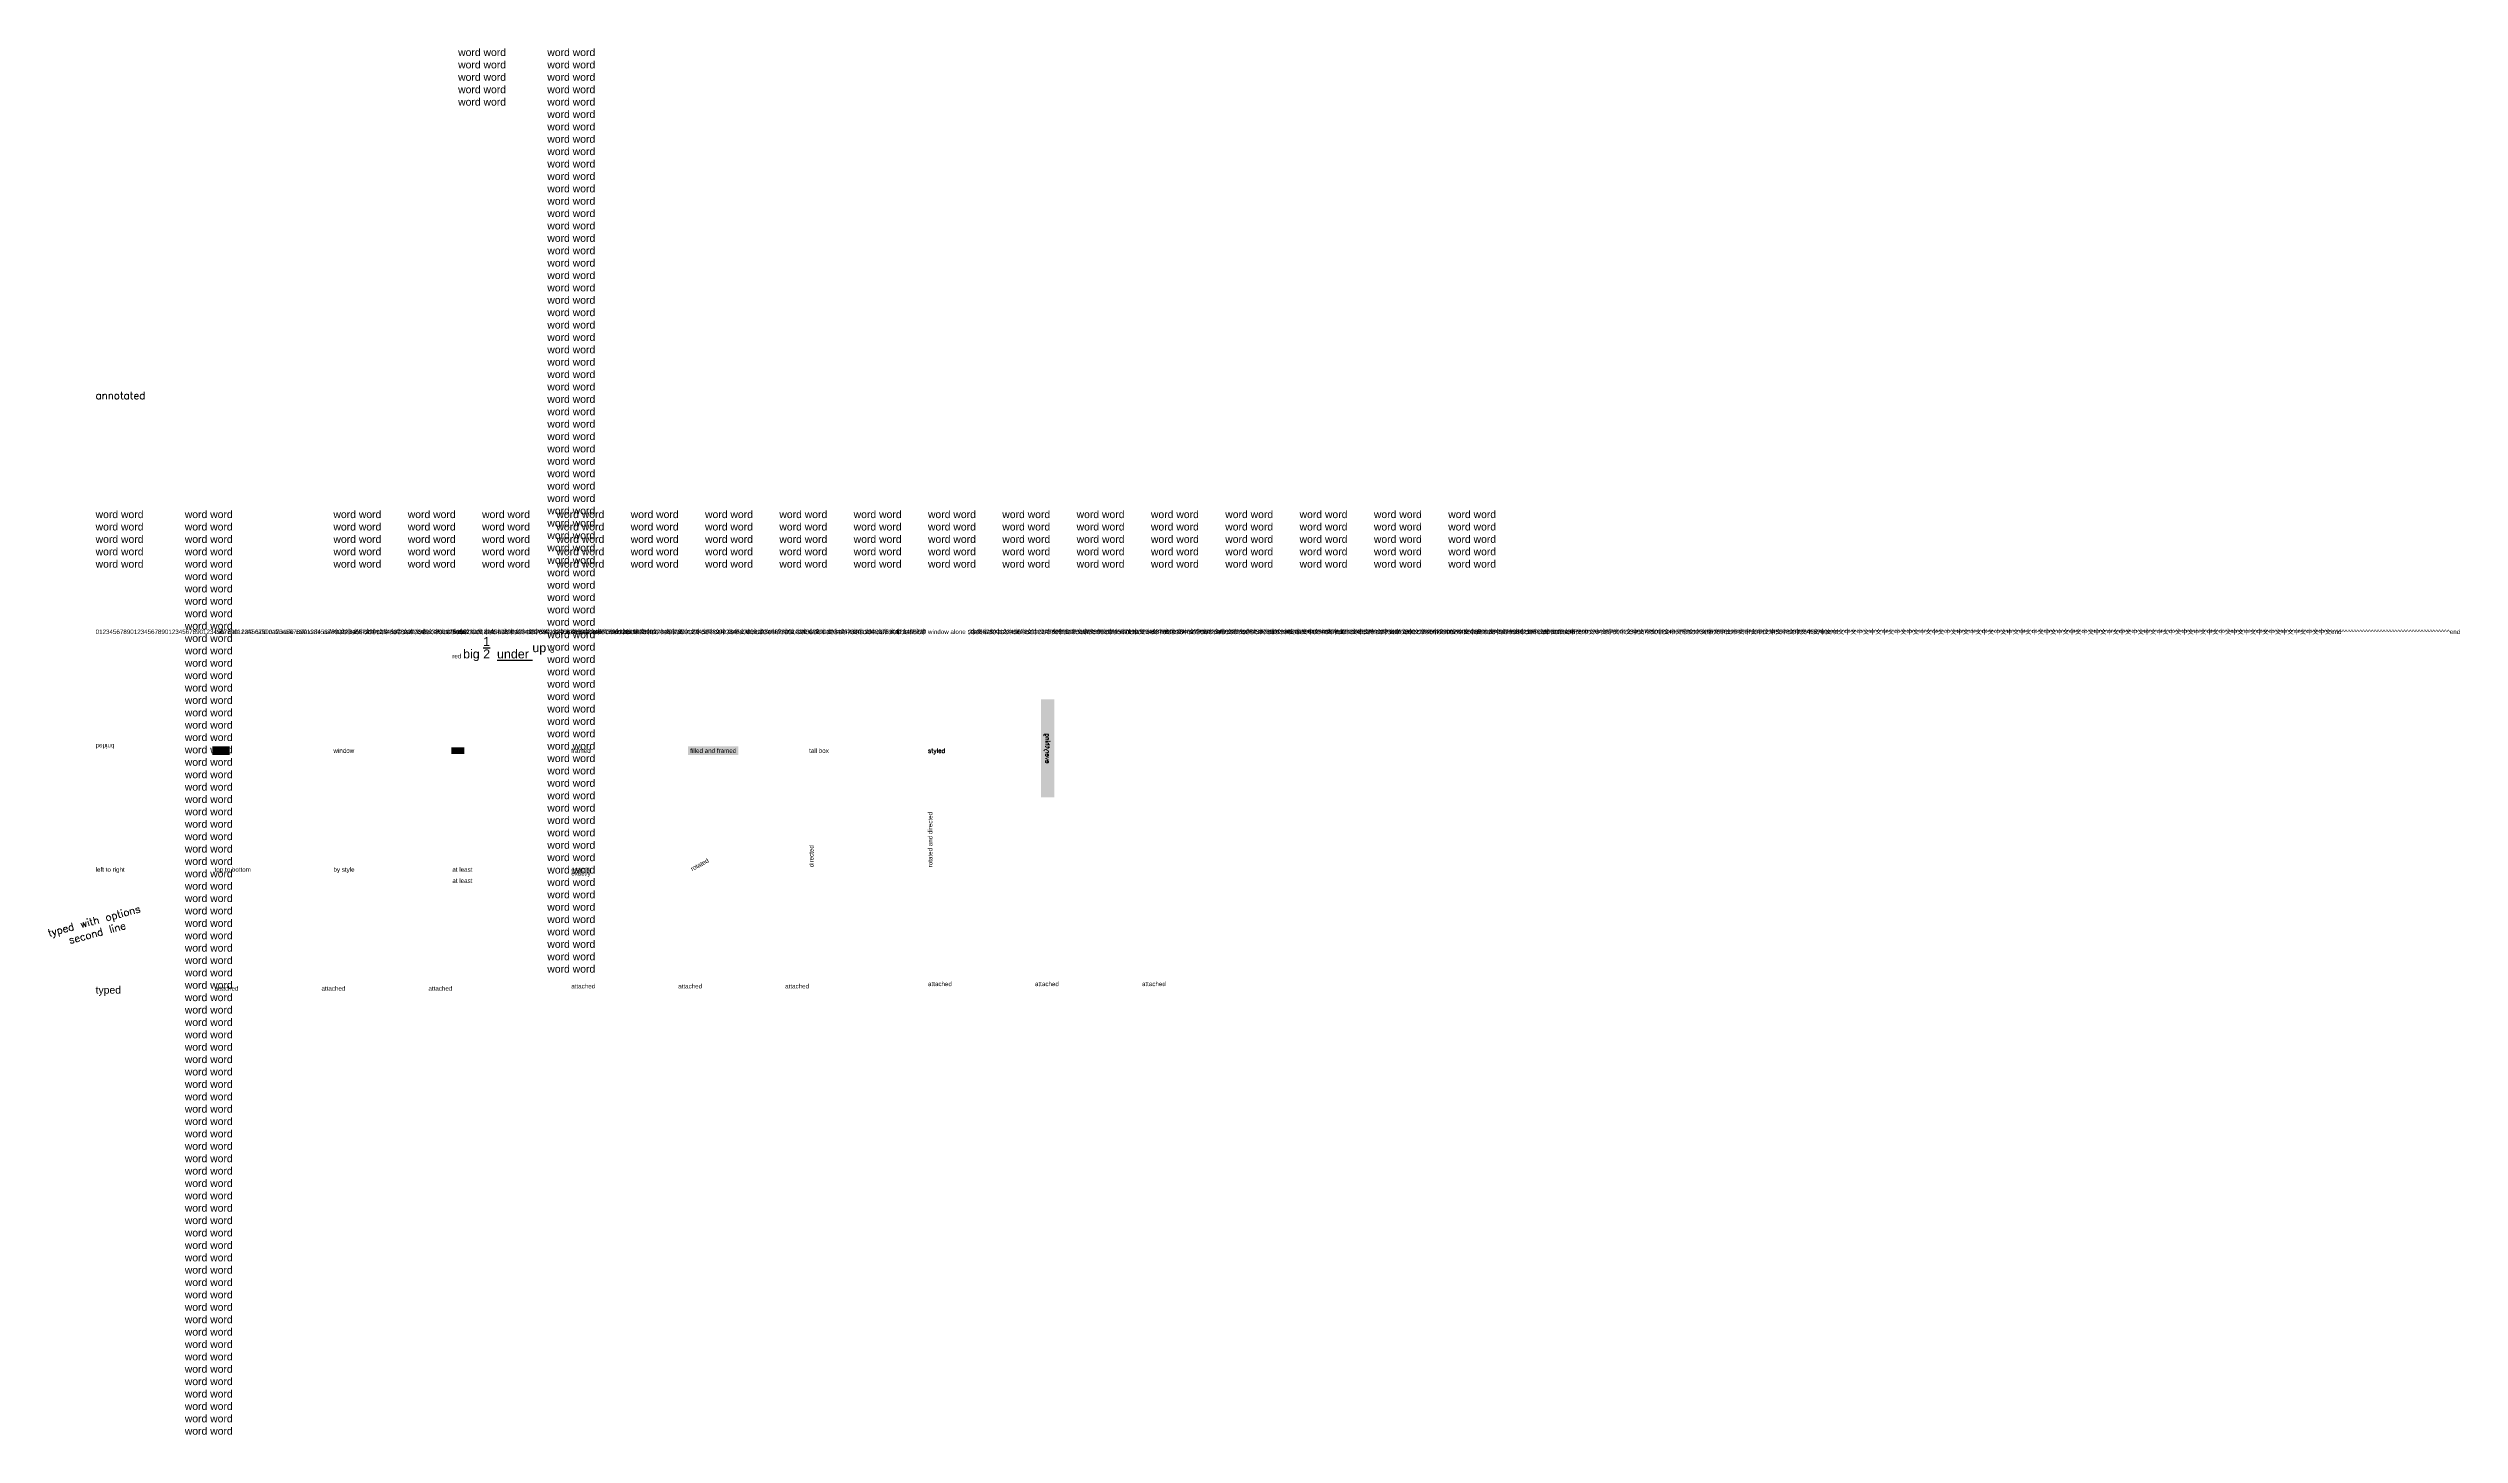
# Model space of a CAD drawing. Header units: millimetres. Extents: x -16 to 795, y -151 to 316.
import ezdxf

# ---------------------------------------------------------------- set-up
doc = ezdxf.new("R2010")
doc.units = ezdxf.units.MM
doc.layers.add('notes', color=3, linetype='Continuous')
doc.styles.add('small', font='txt.shx', dxfattribs={"height": 2.5})
doc.styles.get("Standard").update_dxf_attribs({"font": 'Arial.ttf'})
doc.styles.add('tall', font='txt.shx')

msp = doc.modelspace()

# ---------------------------------------------------------------- texts
note = msp.add_mtext_static_columns([''] * 2, width=20, gutter_width=10, height=20, dxfattribs=dict(insert=(145, 160), char_height=2.5, attachment_point=5))
for column, words in zip([note] + note.columns.linked_columns, ['word word word word word word word word word word ', 'word word word word word word word word word word word word word word word word word word word word word word word word word word word word word word word word word word word word word word word word word word word word word word word word word word word word word word word word word word word word word word word word word word word word word word word word word word word word word word word word word word word word word word word word word word word word word word word word word word word word word word word word word word word word word word word word word word word word word word word word word word word word word word word word word word word word word word word word word word word word word word word word word word word word word word ']):
    column.text = words
at = {"insert": (0, 200), "char_height": 2.5, "attachment_point": 1, "style": 'small'}
msp.add_mtext_dynamic_manual_height_columns('annotated', width=30, gutter_width=12.5, heights=[0], dxfattribs=at)
note = msp.add_mtext_static_columns([''] * 2, width=20, gutter_width=10, height=20, dxfattribs=dict(insert=(0, 160), char_height=2.5, attachment_point=1))
for column, words in zip([note] + note.columns.linked_columns, ['word word word word word word word word word word ', 'word word word word word word word word word word word word word word word word word word word word word word word word word word word word word word word word word word word word word word word word word word word word word word word word word word word word word word word word word word word word word word word word word word word word word word word word word word word word word word word word word word word word word word word word word word word word word word word word word word word word word word word word word word word word word word word word word word word word word word word word word word word word word word word word word word word word word word word word word word word word word word word word word word word word word word ']):
    column.text = words
note = msp.add_mtext_dynamic_auto_height_columns('word word word word word word word word word word ', width=20, gutter_width=5, height=20, count=16, dxfattribs=dict(insert=(80, 160), char_height=2.5, attachment_point=1))
for column, words in zip(note.columns.linked_columns, ['word word word word word word word word word word ', 'word word word word word word word word word word ', 'word word word word word word word word word word ', 'word word word word word word word word word word ', 'word word word word word word word word word word ', 'word word word word word word word word word word ', 'word word word word word word word word word word ', 'word word word word word word word word word word ', 'word word word word word word word word word word ', 'word word word word word word word word word word ', 'word word word word word word word word word word ', 'word word word word word word word word word word ', 'word word word word word word word word word word ', 'word word word word word word word word word word ', 'word word word word word word word word word word ']):
    column.text = words
at = {"char_height": 1.5, "attachment_point": 1}
for s, insert in [('01234567890123456789012345678901234567890123456789012345678901234567890123456789012345678901234567890123456789012345678901234567890123456789012345678901234567890123456789012345678901234567890123456789012345678901234567890123456789012345678901234567890123456789012345678901234567890123456789012345678901234567890123456789012345678901234567890123456789012345678901234567890123456789012345678901234567890123456789012345678901234567890123456789012345678901234567890123456789012345678901234567890123456789end', (0, 120)), ('café café café café café café café café café café café café café café café café café café café café café café café café café café café café café café café café café café café café café café café café café café café café café café café café café café café café café café café café café café café café café café café café café café café café café café café café café café café café café café café café café café café café café café café café café café café café café café café café café café café café end', (40, 120)), ('中文中文中文中文中文中文中文中文中文中文中文中文中文中文中文中文中文中文中文中文中文中文中文中文中文中文中文中文中文中文中文中文中文中文中文中文中文中文中文中文中文中文中文中文中文中文中文中文中文中文中文中文中文中文中文中文中文中文中文中文中文中文中文中文中文中文中文中文中文中文中文中文中文中文中文中文中文中文中文中文中文中文中文中文中文中文中文中文中文中文中文中文中文中文中文中文中文中文中文中文中文中文中文中文中文中文中文中文中文中文中文中文中文中文中文中文中文中文中文中文中文中文中文中文中文中文中文中文中文中文中文中文中文中文中文中文中文中文中文中文中文中文中文中文中文中文中文中文中文中文中文中文中文中文中文中文中文中文中文中文end', (80, 120)), ('{\\fArial|b1|i0|c0|p34;bold}\\P\\C1;red \\H2x;big \\S1/2; \\L under\\l \\A1;up\\A0; %%d', (120, 120)), ('caret ^  and ^ J and back\\\\slash', (160, 120)), ('^ ^ ^ ^ ^ ^ ^ ^ ^ ^ ^ ^ ^ ^ ^ ^ ^ ^ ^ ^ ^ ^ ^ ^ ^ ^ ^ ^ ^ ^ ^ ^ ^ ^ ^ ^ ^ ^ ^ ^ ^ ^ ^ ^ ^ ^ ^ ^ ^ ^ ^ ^ ^ ^ ^ ^ ^ ^ ^ ^ ^ ^ ^ ^ ^ ^ ^ ^ ^ ^ ^ ^ ^ ^ ^ ^ ^ ^ ^ ^ ^ ^ ^ ^ ^ ^ ^ ^ ^ ^ ^ ^ ^ ^ ^ ^ ^ ^ ^ ^ ^ ^ ^ ^ ^ ^ ^ ^ ^ ^ ^ ^ ^ ^ ^ ^ ^ ^ ^ ^ ^ ^ ^ ^ ^ ^ ^ ^ ^ ^ ^ ^ ^ ^ ^ ^ ^ ^ ^ ^ ^ ^ ^ ^ ^ ^ ^ ^ ^ ^ ^ ^ ^ ^ ^ ^ ^ ^ ^ ^ ^ ^ ^ ^ ^ ^ ^ ^ ^ ^ ^ ^ ^ ^ ^ ^ ^ ^ ^ ^ ^ ^ ^ ^ ^ ^ ^ ^ ^ ^ ^ ^ ^ ^ ^ ^ ^ ^ ^ ^ ^ ^ ^ ^ ^ ^ ^ ^ ^ ^ ^ ^ ^ ^ ^ ^ ^ ^ ^ ^ ^ ^ ^ ^ ^ ^ ^ ^ ^ ^ ^ ^ ^ ^ ^ ^ ^ ^ ^ ^ ^ ^ ^ ^ ^ ^ ^ ^ ^ ^ ^ ^ ^ ^ ^ ^ ^ ^ ^ ^ ^ ^ ^ ^ ^ ^ ^ ^ ^ ^ ^ ^ ^ ^ ^ ^ ^ ^ ^ ^ ^ ^ ^ ^ ^ ^ ^ ^ ^ ^ ^ ^ ^ ^ ^ ^ ^ ^ ^ ^ ^ ^ ^ ^ ^ ^ ^ ^ ^ ^ ^ ^ ^ ^ ^ ^ ^ ^ ^ ^ ^ ^ ^ ^ ^ ^ ^ ^ ^ ^ ^ ^ ^ ^ ^ ^ ^ ^ ^ ^ ^ ^ ^ ^ ^ ^ ^ ^ ^ ^ ^ ^ ^ ^ ^ ^ ^ ^ ^ ^ ^ ^ ^ ^ ^ ^ ^ ^ ^ ^ ^ ^ ^ ^ ^ ^ ^ ^ ^ ^ ^ ^ ^ ^ ^ ^ ^ ^ ^ ^ ^ ^ ^ ^ ^ ^ ^ ^ ^ ^ ^ ^ ^ ^ ^ ^ ^ ^ ^ ^ ^ ^ ^ ^ ^ ^ ^ ^ ^ ^ ^ ^ ^ ^ ^ ^ ^ ^ ^ ^ ^ ^ ^ ^ ^ ^ ^ ^ ^ ^ ^ ^ ^ ^ ^ ^ ^ ^ ^ ^ ^ ^ ^ ^ ^ ^ ^ ^ ^ ^ ^ ^ ^ ^ ^ ^ ^ ^ ^ ^ ^ ^ ^ ^ ^ ^ ^ ^ ^ ^ end', (320, 120)), ('framed', (160, 80)), ('tall box', (240, 80)), ('left to right', (0, 40)), ('top to bottom', (40, 40)), ('by style', (80, 40))]:
    msp.add_mtext(s, dxfattribs=dict(at, insert=insert))
at = {"extrusion": (0, 0, -1), "insert": (320, 80), "char_height": 1.5, "width": 30, "attachment_point": 5, "text_direction": (0, 1, 0), "line_spacing_factor": 2, "style": 'tall', "bg_fill": 1, "box_fill_scale": 2, "bg_fill_color": 5, "bg_fill_true_color": 255, "bg_fill_transparency": 33554559}
msp.add_mtext('everything', dxfattribs=at)
at = {"extrusion": (0, 0, -1), "insert": (0, 80), "char_height": 1.5, "attachment_point": 1, "text_direction": (1, 0, 0)}
msp.add_mtext('behind', dxfattribs=at)
at = {"char_height": 1.5, "attachment_point": 1, "box_fill_scale": 1.5, "bg_fill_transparency": 0}
for s, insert, bg_fill, bg_fill_color in [('filled', (40, 80), 1, 1), ('window', (80, 80), 3, 256), ('filled and framed', (200, 80), 1, 3)]:
    msp.add_mtext(s, dxfattribs=dict(at, insert=insert, bg_fill=bg_fill, bg_fill_color=bg_fill_color))
at = {"insert": (120, 80), "char_height": 1.5, "attachment_point": 1, "bg_fill": 1, "box_fill_scale": 1.25, "bg_fill_color": 1, "bg_fill_true_color": 16711680, "bg_fill_transparency": 128}
msp.add_mtext('true', dxfattribs=at)
at = {"char_height": 1.5, "attachment_point": 1}
for s, insert, rotation in [('rotated and directed', (280, 40), 90), ('rotated', (200, 40), 28.64789), ('directed', (240, 40), 90)]:
    msp.add_mtext(s, dxfattribs=dict(at, insert=insert, rotation=rotation))
at = {"char_height": 1.5, "width": 30, "attachment_point": 1}
for s, insert, line_spacing_factor in [('at least\\Pat least', (120, 40), 1.5), ('exactly\\Pexactly', (160, 40), 0.5)]:
    msp.add_mtext(s, dxfattribs=dict(at, insert=insert, line_spacing_factor=line_spacing_factor))
at = {"insert": (0, 20), "char_height": 2.5, "width": 40, "attachment_point": 5, "rotation": 15, "style": 'tall'}
msp.add_mtext('typed with options\\Psecond line', dxfattribs=at)
at = {"insert": (0, 0), "char_height": 2.5, "attachment_point": 1}
msp.add_mtext_dynamic_manual_height_columns('typed', width=30, gutter_width=12.5, heights=[0], dxfattribs=at)
at = {"char_height": 1.5, "width": 30}
for insert, attachment_point in [((40, 0), 1), ((80, 0), 2), ((120, 0), 3), ((160, 0), 4), ((200, 0), 5), ((240, 0), 6), ((280, 0), 7), ((320, 0), 8), ((360, 0), 9)]:
    msp.add_mtext('attached', dxfattribs=dict(at, insert=insert, attachment_point=attachment_point))
at = {"layer": 'notes', "color": 1, "linetype": 'Continuous', "insert": (280, 80), "char_height": 1.5, "attachment_point": 1, "style": 'tall'}
msp.add_mtext('styled', dxfattribs=at)

# ---------------------------------------------------------------- next in the draw order: texts
at = {"insert": (280, 120), "char_height": 1.5, "attachment_point": 1, "bg_fill": 2}
msp.add_mtext('window alone', dxfattribs=at)

doc.saveas('drawing.dxf')
